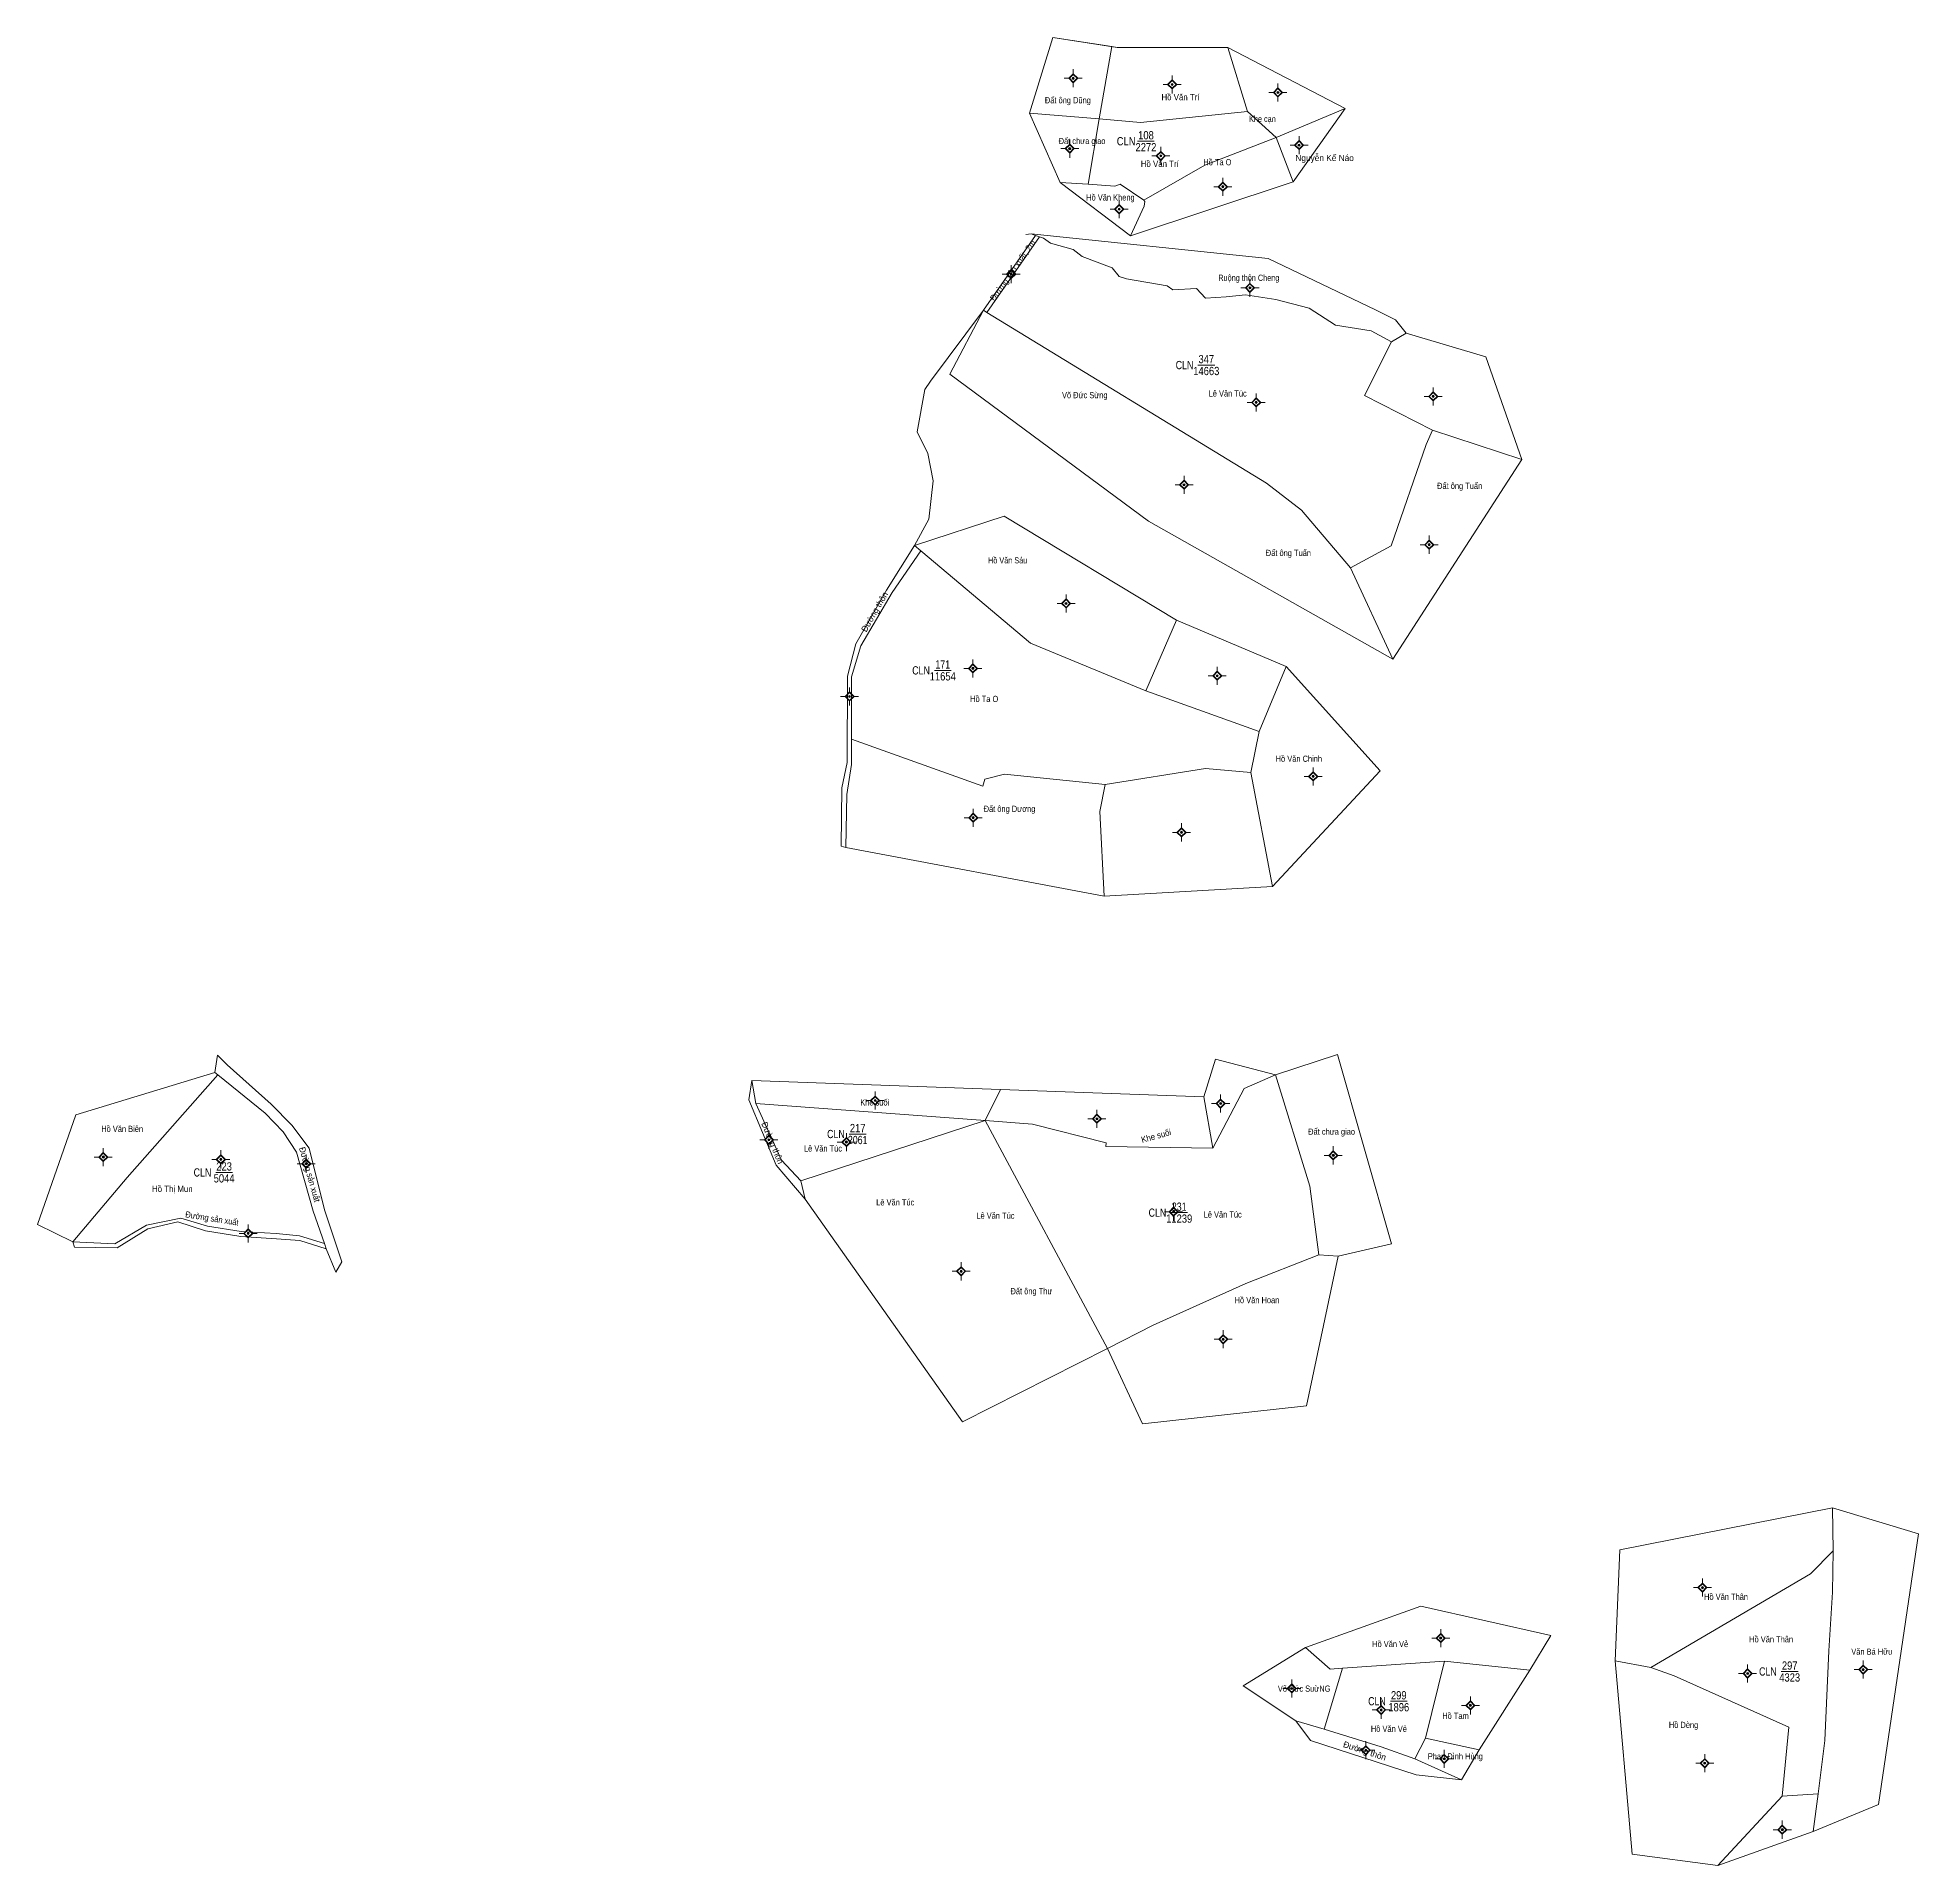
# Model space of a CAD drawing. Header units: metres. Extents: x 532111 to 533023, y 1849051 to 1849937.
import ezdxf
from ezdxf.enums import TextEntityAlignment as Align

# ---------------------------------------------------------------- set-up
doc = ezdxf.new("R2010")
doc.units = ezdxf.units.M
doc.header["$LTSCALE"] = 1.2
for name, color, linetype, lineweight in [('11', 7, 'Continuous', 13), ('6', 7, 'Continuous', 13), ('7', 7, 'Continuous', 13)]:
    doc.layers.add(name, color=color, linetype=linetype, lineweight=lineweight)
for name, color, linetype in [('2', 7, 'Continuous'), ('3', 7, 'Continuous'), ('42', 7, 'Continuous'), ('5', 7, 'Continuous')]:
    doc.layers.add(name, color=color, linetype=linetype)

msp = doc.modelspace()

# ---------------------------------------------------------------- texts
at = {"layer": '2'}
for s, width, p in [('Đất ông Dũng', 0.9, (532610.34, 1849905.4)), ('Hồ Văn Trí', 0.95, (532664.92, 1849906.89)), ('Khe cạn', 0.85, (532704.63, 1849896.37)), ('Đất chưa giao', 0.9, (532617.23, 1849885.64)), ('Hồ Văn Trí', 0.95, (532654.9, 1849874.56)), ('Hồ Ta O', 0.9, (532682.815, 1849875.36)), ('Hồ Văn Kheng', 0.9, (532630.96, 1849858.28)), ('Ruộng thôn Cheng', 0.85, (532698.045, 1849819.34)), ('Võ Đức Sừng', 0.9, (532618.55, 1849762.48)), ('Lê Văn Túc', 0.9, (532687.8, 1849763.28)), ('Đất ông Tuấn', 0.9, (532800.215, 1849718.5)), ('Hồ Văn Sáu', 0.85, (532581.165, 1849682.42)), ('Đất ông Tuấn', 0.9, (532717.225, 1849686)), ('Hồ Ta O', 0.9, (532569.805, 1849615.24)), ('Hồ Văn Chinh', 0.9, (532722.3, 1849586.25)), ('Đất ông Dương', 0.9, (532582.065, 1849561.97)), ('Khe suối', 0.9, (532516.75, 1849419.68)), ('Hồ Văn Biên', 0.9, (532152.03, 1849406.87)), ('Lê Văn Túc', 0.9, (532491.68, 1849397.37)), ('Đất chưa giao', 0.9, (532738.15, 1849405.52)), ('Hồ Thị Mun', 0.95, (532176.355, 1849377.78)), ('Lê Văn Túc', 0.9, (532526.7, 1849371.25)), ('Lê Văn Túc', 0.9, (532575.23, 1849364.79)), ('Lê Văn Túc', 0.9, (532685.39, 1849365.36)), ('Đất ông Thư', 0.9, (532592.695, 1849328.21)), ('Hồ Văn Hoan', 0.9, (532701.995, 1849323.88)), ('Hồ Văn Thân', 0.9, (532929.31, 1849180.1)), ('Hồ Văn Vẻ', 0.9, (532766.54, 1849157.2)), ('Hồ Văn Thân', 0.9, (532951.17, 1849159.49)), ('Văn Bá Hữu', 0.9, (532999.96, 1849153.48)), ('Võ Đức SuừNG', 0.9, (532724.855, 1849135.57)), ('Hồ Văn Vẻ', 0.9, (532765.92, 1849116.1)), ('Hồ Tam', 0.9, (532798.215, 1849122.37)), ('Hồ Dèng', 0.9, (532908.73, 1849117.99)), ('Phan Đình Hùng', 0.9, (532798.14, 1849102.78))]:
    msp.add_text(s, height=3, dxfattribs=dict(at, width=width)).set_placement(p, align=Align.CENTER)
for s, rotation, width, p in [('Đường sản xuất, 2m', 54.782, 0.95, (532584.873, 1849823.59)), ('Khe suối', 15.258, 0.95, (532653.52, 1849403.505)), ('Đường sản xuất', 285.964, 0.95, (532241.492, 1849385.843)), ('Đường sản xuất', 351.015, 0.9, (532195.351, 1849363.486))]:
    msp.add_text(s, height=3, rotation=rotation, dxfattribs=dict(at, width=width)).set_placement(p, align=Align.CENTER)
for rotation, p in [(60.13, (532517.987, 1849658.223)), (292.612, (532465.843, 1849400.992)), (341.966, (532753.751, 1849105.495))]:
    msp.add_text('Đường thôn', height=3, rotation=rotation, dxfattribs=at).set_placement(p, align=Align.CENTER)
at = {"layer": '3'}
for s, width, p in [('CLN', 0.85, (532643.14, 1849885.03)), ('CLN ', 0.8, (532672.36, 1849776.55)), ('CLN ', 0.8, (532544.67, 1849628.57)), ('CLN ', 0.8, (532503.42, 1849403.86)), ('CLN ', 0.8, (532196.42, 1849385.26)), ('CLN ', 0.8, (532659.22, 1849365.76)), ('CLN ', 0.8, (532955.08, 1849143.37)), ('CLN ', 0.8, (532765.62, 1849128.96))]:
    msp.add_text(s, height=4, dxfattribs=dict(at, width=width)).set_placement(p, align=Align.RIGHT)
for s, width, p in [('108', 0.85, (532648.195, 1849887.92)), ('347', 0.85, (532677.43, 1849779.44)), ('171', 0.8, (532549.72, 1849631.46)), ('217', 0.85, (532508.5, 1849406.75)), ('223', 0.85, (532201.435, 1849388.15)), ('231', 0.8, (532664.3, 1849368.65)), ('297', 0.85, (532960.17, 1849146.26)), ('299', 0.85, (532770.705, 1849131.85))]:
    msp.add_text(s, height=4, dxfattribs=dict(at, width=width)).set_placement(p, align=Align.CENTER)
at = {"layer": '42'}
msp.add_text('Nguyễn Kế Náo', height=3, dxfattribs=at).set_placement((532734.78, 1849877.42), align=Align.CENTER)
at = {"layer": '5'}
for s, width, p in [('2272', 0.85, (532648.195, 1849882.14)), ('14663', 0.85, (532677.44, 1849773.66)), ('11654', 0.85, (532549.72, 1849625.68)), ('2061', 0.8, (532508.49, 1849400.97)), ('5044', 0.85, (532201.435, 1849382.37)), ('11239', 0.85, (532664.3, 1849362.87)), ('4323', 0.85, (532960.165, 1849140.48)), ('1896', 0.85, (532770.71, 1849126.07))]:
    msp.add_text(s, height=4, dxfattribs=dict(at, width=width)).set_placement(p, align=Align.CENTER)

# ---------------------------------------------------------------- hatches: boundary and pattern name
at = {"layer": '11'}
for points in [[(532613.464, 1849917.54, 1), (532612.414, 1849917.54, 1)], [(532613.389, 1849917.54, 1), (532612.489, 1849917.54, 1)], [(532661.414, 1849914.53, 1), (532660.364, 1849914.53, 1)], [(532661.339, 1849914.53, 1), (532660.439, 1849914.53, 1)], [(532712.684, 1849910.65, 1), (532711.634, 1849910.65, 1)], [(532712.609, 1849910.65, 1), (532711.709, 1849910.65, 1)], [(532611.754, 1849883.42, 1), (532610.704, 1849883.42, 1)], [(532611.679, 1849883.42, 1), (532610.779, 1849883.42, 1)], [(532722.914, 1849885.13, 1), (532721.864, 1849885.13, 1)], [(532722.839, 1849885.13, 1), (532721.939, 1849885.13, 1)], [(532655.904, 1849879.92, 1), (532654.854, 1849879.92, 1)], [(532655.829, 1849879.92, 1), (532654.929, 1849879.92, 1)], [(532685.964, 1849864.99, 1), (532684.914, 1849864.99, 1)], [(532685.889, 1849864.99, 1), (532684.989, 1849864.99, 1)], [(532635.724, 1849854.1, 1), (532634.674, 1849854.1, 1)], [(532635.649, 1849854.1, 1), (532634.749, 1849854.1, 1)], [(532583.384, 1849822.64, 1), (532582.334, 1849822.64, 1)], [(532583.309, 1849822.64, 1), (532582.409, 1849822.64, 1)], [(532699.134, 1849815.96, 1), (532698.084, 1849815.96, 1)], [(532699.059, 1849815.96, 1), (532698.159, 1849815.96, 1)], [(532702.144, 1849760.44, 1), (532701.094, 1849760.44, 1)], [(532702.069, 1849760.44, 1), (532701.169, 1849760.44, 1)], [(532787.914, 1849763.36, 1), (532786.864, 1849763.36, 1)], [(532787.839, 1849763.36, 1), (532786.939, 1849763.36, 1)], [(532667.184, 1849720.52, 1), (532666.134, 1849720.52, 1)], [(532667.109, 1849720.52, 1), (532666.209, 1849720.52, 1)], [(532785.984, 1849691.48, 1), (532784.934, 1849691.48, 1)], [(532785.909, 1849691.48, 1), (532785.009, 1849691.48, 1)], [(532610.004, 1849663, 1), (532608.954, 1849663, 1)], [(532609.929, 1849663, 1), (532609.029, 1849663, 1)], [(532564.854, 1849631.54, 1), (532563.804, 1849631.54, 1)], [(532564.779, 1849631.54, 1), (532563.879, 1849631.54, 1)], [(532683.254, 1849627.95, 1), (532682.204, 1849627.95, 1)], [(532683.179, 1849627.95, 1), (532682.279, 1849627.95, 1)], [(532505.074, 1849617.92, 1), (532504.024, 1849617.92, 1)], [(532504.999, 1849617.92, 1), (532504.099, 1849617.92, 1)], [(532729.754, 1849579.18, 1), (532728.704, 1849579.18, 1)], [(532729.679, 1849579.18, 1), (532728.779, 1849579.18, 1)], [(532564.994, 1849559.15, 1), (532563.944, 1849559.15, 1)], [(532564.919, 1849559.15, 1), (532564.019, 1849559.15, 1)], [(532665.944, 1849552.06, 1), (532664.894, 1849552.06, 1)], [(532665.869, 1849552.06, 1), (532664.969, 1849552.06, 1)], [(532517.474, 1849422.08, 1), (532516.424, 1849422.08, 1)], [(532517.399, 1849422.08, 1), (532516.499, 1849422.08, 1)], [(532684.904, 1849420.62, 1), (532683.854, 1849420.62, 1)], [(532684.829, 1849420.62, 1), (532683.929, 1849420.62, 1)], [(532624.944, 1849413.25, 1), (532623.894, 1849413.25, 1)], [(532624.869, 1849413.25, 1), (532623.969, 1849413.25, 1)], [(532465.974, 1849403.04, 1), (532464.924, 1849403.04, 1)], [(532465.899, 1849403.04, 1), (532464.999, 1849403.04, 1)], [(532503.514, 1849401.96, 1), (532502.464, 1849401.96, 1)], [(532503.439, 1849401.96, 1), (532502.539, 1849401.96, 1)], [(532143.394, 1849394.71, 1), (532142.344, 1849394.71, 1)], [(532143.319, 1849394.71, 1), (532142.419, 1849394.71, 1)], [(532200.374, 1849393.58, 1), (532199.324, 1849393.58, 1)], [(532200.299, 1849393.58, 1), (532199.399, 1849393.58, 1)], [(532241.794, 1849391.48, 1), (532240.744, 1849391.48, 1)], [(532241.719, 1849391.48, 1), (532240.819, 1849391.48, 1)], [(532739.494, 1849395.53, 1), (532738.444, 1849395.53, 1)], [(532739.419, 1849395.53, 1), (532738.519, 1849395.53, 1)], [(532662.124, 1849368.18, 1), (532661.074, 1849368.18, 1)], [(532662.049, 1849368.18, 1), (532661.149, 1849368.18, 1)], [(532213.644, 1849357.67, 1), (532212.594, 1849357.67, 1)], [(532213.569, 1849357.67, 1), (532212.669, 1849357.67, 1)], [(532559.144, 1849339.32, 1), (532558.094, 1849339.32, 1)], [(532559.069, 1849339.32, 1), (532558.169, 1849339.32, 1)], [(532686.154, 1849306.4, 1), (532685.104, 1849306.4, 1)], [(532686.079, 1849306.4, 1), (532685.179, 1849306.4, 1)], [(532918.414, 1849186.03, 1), (532917.364, 1849186.03, 1)], [(532918.339, 1849186.03, 1), (532917.439, 1849186.03, 1)], [(532791.564, 1849161.56, 1), (532790.514, 1849161.56, 1)], [(532791.489, 1849161.56, 1), (532790.589, 1849161.56, 1)], [(532940.284, 1849144.39, 1), (532939.234, 1849144.39, 1)], [(532940.209, 1849144.39, 1), (532939.309, 1849144.39, 1)], [(532996.324, 1849146.28, 1), (532995.274, 1849146.28, 1)], [(532996.249, 1849146.28, 1), (532995.349, 1849146.28, 1)], [(532719.384, 1849137.14, 1), (532718.334, 1849137.14, 1)], [(532719.309, 1849137.14, 1), (532718.409, 1849137.14, 1)], [(532762.694, 1849126.74, 1), (532761.644, 1849126.74, 1)], [(532762.619, 1849126.74, 1), (532761.719, 1849126.74, 1)], [(532805.964, 1849128.95, 1), (532804.914, 1849128.95, 1)], [(532805.889, 1849128.95, 1), (532804.989, 1849128.95, 1)], [(532755.264, 1849107.19, 1), (532754.214, 1849107.19, 1)], [(532755.189, 1849107.19, 1), (532754.289, 1849107.19, 1)], [(532793.284, 1849103.03, 1), (532792.234, 1849103.03, 1)], [(532793.209, 1849103.03, 1), (532792.309, 1849103.03, 1)], [(532919.524, 1849100.93, 1), (532918.474, 1849100.93, 1)], [(532919.449, 1849100.93, 1), (532918.549, 1849100.93, 1)], [(532957.114, 1849068.7, 1), (532956.064, 1849068.7, 1)], [(532957.039, 1849068.7, 1), (532956.139, 1849068.7, 1)]]:
    msp.add_hatch(color=256, dxfattribs=at).paths.add_polyline_path(points)

# ---------------------------------------------------------------- linework, layer by layer
for p, q in [((532612.94, 1849921.92), (532612.94, 1849919.73)), ((532612.94, 1849921.29), (532612.94, 1849919.42)), ((532610.75, 1849917.54), (532608.56, 1849917.54)), ((532611.06, 1849917.54), (532609.19, 1849917.54)), ((532612.94, 1849915.66), (532612.94, 1849913.79)), ((532612.94, 1849915.35), (532612.94, 1849913.16)), ((532616.69, 1849917.54), (532614.81, 1849917.54)), ((532617.31, 1849917.54), (532615.13, 1849917.54)), ((532658.7, 1849914.53), (532656.52, 1849914.53)), ((532659.02, 1849914.53), (532657.14, 1849914.53)), ((532660.89, 1849918.9), (532660.89, 1849916.72)), ((532660.89, 1849918.28), (532660.89, 1849916.4)), ((532660.89, 1849912.66), (532660.89, 1849910.78)), ((532660.89, 1849912.34), (532660.89, 1849910.16)), ((532664.64, 1849914.53), (532662.76, 1849914.53)), ((532665.26, 1849914.53), (532663.08, 1849914.53)), ((532709.97, 1849910.65), (532707.78, 1849910.65)), ((532710.28, 1849910.65), (532708.41, 1849910.65)), ((532712.16, 1849915.02), (532712.16, 1849912.84)), ((532712.16, 1849914.4), (532712.16, 1849912.52)), ((532715.91, 1849910.65), (532714.04, 1849910.65)), ((532716.54, 1849910.65), (532714.35, 1849910.65)), ((532712.16, 1849908.78), (532712.16, 1849906.9)), ((532712.16, 1849908.46), (532712.16, 1849906.28)), ((532609.04, 1849883.42), (532606.86, 1849883.42)), ((532609.36, 1849883.42), (532607.48, 1849883.42)), ((532611.23, 1849887.8), (532611.23, 1849885.61)), ((532611.23, 1849887.17), (532611.23, 1849885.3)), ((532614.98, 1849883.42), (532613.1, 1849883.42)), ((532615.6, 1849883.42), (532613.42, 1849883.42)), ((532655.38, 1849884.3), (532655.38, 1849882.11)), ((532655.38, 1849883.67), (532655.38, 1849881.8)), ((532720.2, 1849885.13), (532718.02, 1849885.13)), ((532720.52, 1849885.13), (532718.64, 1849885.13)), ((532722.39, 1849889.5), (532722.39, 1849887.32)), ((532722.39, 1849888.88), (532722.39, 1849887)), ((532722.39, 1849883.26), (532722.39, 1849881.38)), ((532726.14, 1849885.13), (532724.26, 1849885.13)), ((532726.76, 1849885.13), (532724.58, 1849885.13)), ((532611.23, 1849881.54), (532611.23, 1849879.67)), ((532611.23, 1849881.23), (532611.23, 1849879.04)), ((532653.19, 1849879.92), (532651, 1849879.92)), ((532653.5, 1849879.92), (532651.63, 1849879.92)), ((532655.38, 1849878.04), (532655.38, 1849876.17)), ((532655.38, 1849877.73), (532655.38, 1849875.54)), ((532659.13, 1849879.92), (532657.26, 1849879.92)), ((532659.76, 1849879.92), (532657.57, 1849879.92)), ((532722.39, 1849882.94), (532722.39, 1849880.76)), ((532683.25, 1849864.99), (532681.06, 1849864.99)), ((532683.56, 1849864.99), (532681.69, 1849864.99)), ((532685.44, 1849869.36), (532685.44, 1849867.18)), ((532685.44, 1849868.74), (532685.44, 1849866.86)), ((532689.19, 1849864.99), (532687.31, 1849864.99)), ((532689.81, 1849864.99), (532687.63, 1849864.99)), ((532635.2, 1849858.48), (532635.2, 1849856.29)), ((532635.2, 1849857.85), (532635.2, 1849855.98)), ((532685.44, 1849863.12), (532685.44, 1849861.24)), ((532685.44, 1849862.8), (532685.44, 1849860.62)), ((532633.01, 1849854.1), (532630.82, 1849854.1)), ((532633.32, 1849854.1), (532631.45, 1849854.1)), ((532635.2, 1849852.22), (532635.2, 1849850.35)), ((532635.2, 1849851.91), (532635.2, 1849849.72)), ((532638.95, 1849854.1), (532637.07, 1849854.1)), ((532639.57, 1849854.1), (532637.39, 1849854.1)), ((532580.67, 1849822.64), (532578.48, 1849822.64)), ((532580.98, 1849822.64), (532579.11, 1849822.64)), ((532582.86, 1849827.02), (532582.86, 1849824.83)), ((532582.86, 1849826.39), (532582.86, 1849824.52)), ((532582.86, 1849820.76), (532582.86, 1849818.89)), ((532582.86, 1849820.45), (532582.86, 1849818.26)), ((532586.61, 1849822.64), (532584.74, 1849822.64)), ((532587.24, 1849822.64), (532585.05, 1849822.64)), ((532698.61, 1849820.34), (532698.61, 1849818.15)), ((532698.61, 1849819.71), (532698.61, 1849817.84)), ((532696.42, 1849815.96), (532694.24, 1849815.96)), ((532696.74, 1849815.96), (532694.86, 1849815.96)), ((532698.61, 1849814.08), (532698.61, 1849812.21)), ((532698.61, 1849813.77), (532698.61, 1849811.58)), ((532702.36, 1849815.96), (532700.48, 1849815.96)), ((532702.98, 1849815.96), (532700.8, 1849815.96)), ((532701.62, 1849764.82), (532701.62, 1849762.63)), ((532787.39, 1849767.74), (532787.39, 1849765.55)), ((532787.39, 1849767.11), (532787.39, 1849765.24)), ((532699.43, 1849760.44), (532697.24, 1849760.44)), ((532699.74, 1849760.44), (532697.87, 1849760.44)), ((532701.62, 1849764.19), (532701.62, 1849762.32)), ((532701.62, 1849758.56), (532701.62, 1849756.69)), ((532701.62, 1849758.25), (532701.62, 1849756.06)), ((532705.37, 1849760.44), (532703.5, 1849760.44)), ((532706, 1849760.44), (532703.81, 1849760.44)), ((532785.2, 1849763.36), (532783.02, 1849763.36)), ((532785.52, 1849763.36), (532783.64, 1849763.36)), ((532787.39, 1849761.48), (532787.39, 1849759.61)), ((532787.39, 1849761.17), (532787.39, 1849758.98)), ((532791.14, 1849763.36), (532789.26, 1849763.36)), ((532791.76, 1849763.36), (532789.58, 1849763.36)), ((532664.47, 1849720.52), (532662.28, 1849720.52)), ((532664.78, 1849720.52), (532662.91, 1849720.52)), ((532666.66, 1849724.9), (532666.66, 1849722.71)), ((532666.66, 1849724.27), (532666.66, 1849722.4)), ((532670.41, 1849720.52), (532668.54, 1849720.52)), ((532671.04, 1849720.52), (532668.85, 1849720.52)), ((532666.66, 1849718.64), (532666.66, 1849716.77)), ((532666.66, 1849718.33), (532666.66, 1849716.14)), ((532785.46, 1849695.86), (532785.46, 1849693.67)), ((532785.46, 1849695.23), (532785.46, 1849693.36)), ((532783.27, 1849691.48), (532781.08, 1849691.48)), ((532783.58, 1849691.48), (532781.71, 1849691.48)), ((532785.46, 1849689.6), (532785.46, 1849687.73)), ((532785.46, 1849689.29), (532785.46, 1849687.1)), ((532789.21, 1849691.48), (532787.34, 1849691.48)), ((532789.84, 1849691.48), (532787.65, 1849691.48)), ((532609.48, 1849667.38), (532609.48, 1849665.19)), ((532609.48, 1849666.75), (532609.48, 1849664.88)), ((532607.29, 1849663), (532605.1, 1849663)), ((532607.6, 1849663), (532605.73, 1849663)), ((532609.48, 1849661.12), (532609.48, 1849659.25)), ((532609.48, 1849660.81), (532609.48, 1849658.62)), ((532613.23, 1849663), (532611.36, 1849663)), ((532613.86, 1849663), (532611.67, 1849663)), ((532562.14, 1849631.54), (532559.95, 1849631.54)), ((532562.45, 1849631.54), (532560.58, 1849631.54)), ((532564.33, 1849635.92), (532564.33, 1849633.73)), ((532564.33, 1849635.29), (532564.33, 1849633.42)), ((532564.33, 1849629.66), (532564.33, 1849627.79)), ((532564.33, 1849629.35), (532564.33, 1849627.16)), ((532568.08, 1849631.54), (532566.2, 1849631.54)), ((532568.7, 1849631.54), (532566.52, 1849631.54)), ((532680.54, 1849627.95), (532678.36, 1849627.95)), ((532680.86, 1849627.95), (532678.98, 1849627.95)), ((532682.73, 1849632.32), (532682.73, 1849630.14)), ((532682.73, 1849631.7), (532682.73, 1849629.82)), ((532686.48, 1849627.95), (532684.6, 1849627.95)), ((532687.1, 1849627.95), (532684.92, 1849627.95)), ((532504.55, 1849622.3), (532504.55, 1849620.11)), ((532504.55, 1849621.67), (532504.55, 1849619.8)), ((532682.73, 1849626.08), (532682.73, 1849624.2)), ((532682.73, 1849625.76), (532682.73, 1849623.58)), ((532502.36, 1849617.92), (532500.18, 1849617.92)), ((532502.68, 1849617.92), (532500.8, 1849617.92)), ((532504.55, 1849616.04), (532504.55, 1849614.17)), ((532504.55, 1849615.73), (532504.55, 1849613.54)), ((532508.3, 1849617.92), (532506.43, 1849617.92)), ((532508.93, 1849617.92), (532506.74, 1849617.92)), ((532729.23, 1849583.56), (532729.23, 1849581.37)), ((532729.23, 1849582.93), (532729.23, 1849581.06)), ((532727.04, 1849579.18), (532724.86, 1849579.18)), ((532727.36, 1849579.18), (532725.48, 1849579.18)), ((532729.23, 1849577.3), (532729.23, 1849575.43)), ((532729.23, 1849576.99), (532729.23, 1849574.8)), ((532732.98, 1849579.18), (532731.1, 1849579.18)), ((532733.6, 1849579.18), (532731.42, 1849579.18)), ((532562.28, 1849559.15), (532560.1, 1849559.15)), ((532562.6, 1849559.15), (532560.72, 1849559.15)), ((532564.47, 1849563.52), (532564.47, 1849561.34)), ((532564.47, 1849562.9), (532564.47, 1849561.02)), ((532564.47, 1849557.28), (532564.47, 1849555.4)), ((532564.47, 1849556.96), (532564.47, 1849554.78)), ((532568.22, 1849559.15), (532566.34, 1849559.15)), ((532568.84, 1849559.15), (532566.66, 1849559.15)), ((532665.42, 1849556.44), (532665.42, 1849554.25)), ((532665.42, 1849555.81), (532665.42, 1849553.94)), ((532663.23, 1849552.06), (532661.05, 1849552.06)), ((532663.55, 1849552.06), (532661.67, 1849552.06)), ((532665.42, 1849550.18), (532665.42, 1849548.31)), ((532665.42, 1849549.87), (532665.42, 1849547.68)), ((532669.17, 1849552.06), (532667.3, 1849552.06)), ((532669.8, 1849552.06), (532667.61, 1849552.06)), ((532514.76, 1849422.08), (532512.57, 1849422.08)), ((532515.07, 1849422.08), (532513.2, 1849422.08)), ((532516.95, 1849426.46), (532516.95, 1849424.27)), ((532516.95, 1849425.83), (532516.95, 1849423.96)), ((532516.95, 1849420.2), (532516.95, 1849418.33)), ((532516.95, 1849419.89), (532516.95, 1849417.7)), ((532520.7, 1849422.08), (532518.82, 1849422.08)), ((532521.32, 1849422.08), (532519.14, 1849422.08)), ((532682.19, 1849420.62), (532680, 1849420.62)), ((532682.5, 1849420.62), (532680.63, 1849420.62)), ((532684.38, 1849425), (532684.38, 1849422.81)), ((532684.38, 1849424.37), (532684.38, 1849422.5)), ((532684.38, 1849418.74), (532684.38, 1849416.87)), ((532684.38, 1849418.43), (532684.38, 1849416.24)), ((532688.13, 1849420.62), (532686.26, 1849420.62)), ((532688.76, 1849420.62), (532686.57, 1849420.62)), ((532622.23, 1849413.25), (532620.05, 1849413.25)), ((532622.55, 1849413.25), (532620.67, 1849413.25)), ((532624.42, 1849417.62), (532624.42, 1849415.44)), ((532624.42, 1849417), (532624.42, 1849415.12)), ((532624.42, 1849411.38), (532624.42, 1849409.5)), ((532624.42, 1849411.06), (532624.42, 1849408.88)), ((532628.17, 1849413.25), (532626.3, 1849413.25)), ((532628.8, 1849413.25), (532626.61, 1849413.25)), ((532463.26, 1849403.04), (532461.07, 1849403.04)), ((532463.57, 1849403.04), (532461.7, 1849403.04)), ((532465.45, 1849407.42), (532465.45, 1849405.23)), ((532465.45, 1849406.79), (532465.45, 1849404.92)), ((532465.45, 1849401.16), (532465.45, 1849399.29)), ((532465.45, 1849400.85), (532465.45, 1849398.66)), ((532469.2, 1849403.04), (532467.32, 1849403.04)), ((532469.82, 1849403.04), (532467.64, 1849403.04)), ((532500.8, 1849401.96), (532498.62, 1849401.96)), ((532501.12, 1849401.96), (532499.24, 1849401.96)), ((532502.99, 1849406.34), (532502.99, 1849404.15)), ((532502.99, 1849405.71), (532502.99, 1849403.84)), ((532502.99, 1849400.08), (532502.99, 1849398.21)), ((532506.74, 1849401.96), (532504.86, 1849401.96)), ((532507.36, 1849401.96), (532505.18, 1849401.96)), ((532140.68, 1849394.71), (532138.5, 1849394.71)), ((532141, 1849394.71), (532139.12, 1849394.71)), ((532142.87, 1849399.08), (532142.87, 1849396.9)), ((532142.87, 1849398.46), (532142.87, 1849396.58)), ((532142.87, 1849392.84), (532142.87, 1849390.96)), ((532142.87, 1849392.52), (532142.87, 1849390.34)), ((532146.62, 1849394.71), (532144.74, 1849394.71)), ((532147.24, 1849394.71), (532145.06, 1849394.71)), ((532197.66, 1849393.58), (532195.48, 1849393.58)), ((532197.98, 1849393.58), (532196.1, 1849393.58)), ((532199.85, 1849397.96), (532199.85, 1849395.77)), ((532199.85, 1849397.33), (532199.85, 1849395.46)), ((532199.85, 1849391.7), (532199.85, 1849389.83)), ((532199.85, 1849391.39), (532199.85, 1849389.2)), ((532203.6, 1849393.58), (532201.72, 1849393.58)), ((532204.22, 1849393.58), (532202.04, 1849393.58)), ((532239.08, 1849391.48), (532236.9, 1849391.48)), ((532239.4, 1849391.48), (532237.52, 1849391.48)), ((532241.27, 1849395.86), (532241.27, 1849393.67)), ((532241.27, 1849395.23), (532241.27, 1849393.36)), ((532245.02, 1849391.48), (532243.14, 1849391.48)), ((532245.64, 1849391.48), (532243.46, 1849391.48)), ((532502.99, 1849399.77), (532502.99, 1849397.58)), ((532736.78, 1849395.53), (532734.6, 1849395.53)), ((532737.1, 1849395.53), (532735.22, 1849395.53)), ((532738.97, 1849399.9), (532738.97, 1849397.72)), ((532738.97, 1849399.28), (532738.97, 1849397.4)), ((532738.97, 1849393.66), (532738.97, 1849391.78)), ((532738.97, 1849393.34), (532738.97, 1849391.16)), ((532742.72, 1849395.53), (532740.84, 1849395.53)), ((532743.34, 1849395.53), (532741.16, 1849395.53)), ((532241.27, 1849389.6), (532241.27, 1849387.73)), ((532241.27, 1849389.29), (532241.27, 1849387.1)), ((532659.41, 1849368.18), (532657.22, 1849368.18)), ((532659.72, 1849368.18), (532657.85, 1849368.18)), ((532661.6, 1849372.56), (532661.6, 1849370.37)), ((532661.6, 1849371.93), (532661.6, 1849370.06)), ((532661.6, 1849366.3), (532661.6, 1849364.43)), ((532661.6, 1849365.99), (532661.6, 1849363.8)), ((532665.35, 1849368.18), (532663.48, 1849368.18)), ((532665.98, 1849368.18), (532663.79, 1849368.18)), ((532210.93, 1849357.67), (532208.74, 1849357.67)), ((532211.24, 1849357.67), (532209.37, 1849357.67)), ((532213.12, 1849362.04), (532213.12, 1849359.86)), ((532213.12, 1849361.42), (532213.12, 1849359.54)), ((532213.12, 1849355.8), (532213.12, 1849353.92)), ((532213.12, 1849355.48), (532213.12, 1849353.3)), ((532216.87, 1849357.67), (532215, 1849357.67)), ((532217.5, 1849357.67), (532215.31, 1849357.67)), ((532556.43, 1849339.32), (532554.24, 1849339.32)), ((532556.74, 1849339.32), (532554.87, 1849339.32)), ((532558.62, 1849343.7), (532558.62, 1849341.51)), ((532558.62, 1849343.07), (532558.62, 1849341.2)), ((532558.62, 1849337.44), (532558.62, 1849335.57)), ((532558.62, 1849337.13), (532558.62, 1849334.94)), ((532562.37, 1849339.32), (532560.5, 1849339.32)), ((532563, 1849339.32), (532560.81, 1849339.32)), ((532685.63, 1849310.78), (532685.63, 1849308.59)), ((532685.63, 1849310.15), (532685.63, 1849308.28)), ((532683.44, 1849306.4), (532681.26, 1849306.4)), ((532683.76, 1849306.4), (532681.88, 1849306.4)), ((532685.63, 1849304.52), (532685.63, 1849302.65)), ((532685.63, 1849304.21), (532685.63, 1849302.02)), ((532689.38, 1849306.4), (532687.5, 1849306.4)), ((532690, 1849306.4), (532687.82, 1849306.4)), ((532917.89, 1849190.4), (532917.89, 1849188.22)), ((532915.7, 1849186.03), (532913.52, 1849186.03)), ((532916.02, 1849186.03), (532914.14, 1849186.03)), ((532917.89, 1849189.78), (532917.89, 1849187.9)), ((532917.89, 1849184.16), (532917.89, 1849182.28)), ((532917.89, 1849183.84), (532917.89, 1849181.66)), ((532921.64, 1849186.03), (532919.76, 1849186.03)), ((532922.26, 1849186.03), (532920.08, 1849186.03)), ((532791.04, 1849165.94), (532791.04, 1849163.75)), ((532791.04, 1849165.31), (532791.04, 1849163.44)), ((532788.85, 1849161.56), (532786.66, 1849161.56)), ((532789.16, 1849161.56), (532787.29, 1849161.56)), ((532791.04, 1849159.68), (532791.04, 1849157.81)), ((532791.04, 1849159.37), (532791.04, 1849157.18)), ((532794.79, 1849161.56), (532792.92, 1849161.56)), ((532795.42, 1849161.56), (532793.23, 1849161.56)), ((532939.76, 1849148.76), (532939.76, 1849146.58)), ((532939.76, 1849148.14), (532939.76, 1849146.26)), ((532993.61, 1849146.28), (532991.43, 1849146.28)), ((532993.93, 1849146.28), (532992.05, 1849146.28)), ((532995.8, 1849150.66), (532995.8, 1849148.47)), ((532995.8, 1849150.03), (532995.8, 1849148.16)), ((532999.55, 1849146.28), (532997.68, 1849146.28)), ((533000.18, 1849146.28), (532997.99, 1849146.28)), ((532716.67, 1849137.14), (532714.48, 1849137.14)), ((532716.98, 1849137.14), (532715.11, 1849137.14)), ((532718.86, 1849141.52), (532718.86, 1849139.33)), ((532718.86, 1849140.89), (532718.86, 1849139.02)), ((532722.61, 1849137.14), (532720.74, 1849137.14)), ((532723.24, 1849137.14), (532721.05, 1849137.14)), ((532937.57, 1849144.39), (532935.38, 1849144.39)), ((532937.88, 1849144.39), (532936.01, 1849144.39)), ((532939.76, 1849142.52), (532939.76, 1849140.64)), ((532939.76, 1849142.2), (532939.76, 1849140.02)), ((532943.51, 1849144.39), (532941.64, 1849144.39)), ((532944.14, 1849144.39), (532941.95, 1849144.39)), ((532995.8, 1849144.4), (532995.8, 1849142.53)), ((532995.8, 1849144.09), (532995.8, 1849141.9)), ((532718.86, 1849135.26), (532718.86, 1849133.39)), ((532718.86, 1849134.95), (532718.86, 1849132.76)), ((532759.98, 1849126.74), (532757.8, 1849126.74)), ((532760.3, 1849126.74), (532758.42, 1849126.74)), ((532762.17, 1849131.12), (532762.17, 1849128.93)), ((532762.17, 1849130.49), (532762.17, 1849128.62)), ((532765.92, 1849126.74), (532764.05, 1849126.74)), ((532766.55, 1849126.74), (532764.36, 1849126.74)), ((532803.25, 1849128.95), (532801.06, 1849128.95)), ((532803.56, 1849128.95), (532801.69, 1849128.95)), ((532805.44, 1849133.32), (532805.44, 1849131.14)), ((532805.44, 1849132.7), (532805.44, 1849130.82)), ((532805.44, 1849127.08), (532805.44, 1849125.2)), ((532805.44, 1849126.76), (532805.44, 1849124.58)), ((532809.19, 1849128.95), (532807.31, 1849128.95)), ((532809.81, 1849128.95), (532807.63, 1849128.95)), ((532762.17, 1849124.86), (532762.17, 1849122.99)), ((532762.17, 1849124.55), (532762.17, 1849122.36)), ((532754.74, 1849111.56), (532754.74, 1849109.38)), ((532754.74, 1849110.94), (532754.74, 1849109.06)), ((532752.55, 1849107.19), (532750.36, 1849107.19)), ((532752.86, 1849107.19), (532750.99, 1849107.19)), ((532754.74, 1849105.32), (532754.74, 1849103.44)), ((532754.74, 1849105), (532754.74, 1849102.82)), ((532758.49, 1849107.19), (532756.62, 1849107.19)), ((532759.12, 1849107.19), (532756.93, 1849107.19)), ((532790.57, 1849103.03), (532788.38, 1849103.03)), ((532790.88, 1849103.03), (532789.01, 1849103.03)), ((532792.76, 1849107.4), (532792.76, 1849105.22)), ((532792.76, 1849106.78), (532792.76, 1849104.9)), ((532792.76, 1849101.16), (532792.76, 1849099.28)), ((532792.76, 1849100.84), (532792.76, 1849098.66)), ((532796.51, 1849103.03), (532794.64, 1849103.03)), ((532797.14, 1849103.03), (532794.95, 1849103.03)), ((532916.81, 1849100.93), (532914.62, 1849100.93)), ((532917.12, 1849100.93), (532915.25, 1849100.93)), ((532919, 1849105.3), (532919, 1849103.12)), ((532919, 1849104.68), (532919, 1849102.8)), ((532922.75, 1849100.93), (532920.88, 1849100.93)), ((532923.38, 1849100.93), (532921.19, 1849100.93)), ((532919, 1849099.06), (532919, 1849097.18)), ((532919, 1849098.74), (532919, 1849096.56)), ((532956.59, 1849073.08), (532956.59, 1849070.89)), ((532956.59, 1849072.45), (532956.59, 1849070.58)), ((532954.4, 1849068.7), (532952.22, 1849068.7)), ((532954.72, 1849068.7), (532952.84, 1849068.7)), ((532956.59, 1849066.82), (532956.59, 1849064.95)), ((532956.59, 1849066.51), (532956.59, 1849064.32)), ((532960.34, 1849068.7), (532958.46, 1849068.7)), ((532960.96, 1849068.7), (532958.78, 1849068.7))]:
    msp.add_line(p, q, dxfattribs=at)
for points in [[(532612.94, 1849919.73), (532610.75, 1849917.54), (532612.94, 1849915.35), (532615.13, 1849917.54)], [(532612.94, 1849919.42), (532611.06, 1849917.54), (532612.94, 1849915.66), (532614.81, 1849917.54)], [(532660.89, 1849916.72), (532658.7, 1849914.53), (532660.89, 1849912.34), (532663.08, 1849914.53)], [(532660.89, 1849916.4), (532659.02, 1849914.53), (532660.89, 1849912.66), (532662.76, 1849914.53)], [(532712.16, 1849912.84), (532709.97, 1849910.65), (532712.16, 1849908.46), (532714.35, 1849910.65)], [(532712.16, 1849912.52), (532710.28, 1849910.65), (532712.16, 1849908.78), (532714.04, 1849910.65)], [(532611.23, 1849885.61), (532609.04, 1849883.42), (532611.23, 1849881.23), (532613.42, 1849883.42)], [(532611.23, 1849885.3), (532609.36, 1849883.42), (532611.23, 1849881.54), (532613.1, 1849883.42)], [(532722.39, 1849887.32), (532720.2, 1849885.13), (532722.39, 1849882.94), (532724.58, 1849885.13)], [(532722.39, 1849887), (532720.52, 1849885.13), (532722.39, 1849883.26), (532724.26, 1849885.13)], [(532655.38, 1849882.11), (532653.19, 1849879.92), (532655.38, 1849877.73), (532657.57, 1849879.92)], [(532655.38, 1849881.8), (532653.5, 1849879.92), (532655.38, 1849878.04), (532657.26, 1849879.92)], [(532685.44, 1849867.18), (532683.25, 1849864.99), (532685.44, 1849862.8), (532687.63, 1849864.99)], [(532685.44, 1849866.86), (532683.56, 1849864.99), (532685.44, 1849863.12), (532687.31, 1849864.99)], [(532635.2, 1849856.29), (532633.01, 1849854.1), (532635.2, 1849851.91), (532637.39, 1849854.1)], [(532635.2, 1849855.98), (532633.32, 1849854.1), (532635.2, 1849852.22), (532637.07, 1849854.1)], [(532582.86, 1849824.83), (532580.67, 1849822.64), (532582.86, 1849820.45), (532585.05, 1849822.64)], [(532582.86, 1849824.52), (532580.98, 1849822.64), (532582.86, 1849820.76), (532584.74, 1849822.64)], [(532698.61, 1849818.15), (532696.42, 1849815.96), (532698.61, 1849813.77), (532700.8, 1849815.96)], [(532698.61, 1849817.84), (532696.74, 1849815.96), (532698.61, 1849814.08), (532700.48, 1849815.96)], [(532787.39, 1849765.55), (532785.2, 1849763.36), (532787.39, 1849761.17), (532789.58, 1849763.36)], [(532787.39, 1849765.24), (532785.52, 1849763.36), (532787.39, 1849761.48), (532789.26, 1849763.36)], [(532701.62, 1849762.63), (532699.43, 1849760.44), (532701.62, 1849758.25), (532703.81, 1849760.44)], [(532701.62, 1849762.32), (532699.74, 1849760.44), (532701.62, 1849758.56), (532703.5, 1849760.44)], [(532666.66, 1849722.71), (532664.47, 1849720.52), (532666.66, 1849718.33), (532668.85, 1849720.52)], [(532666.66, 1849722.4), (532664.78, 1849720.52), (532666.66, 1849718.64), (532668.54, 1849720.52)], [(532785.46, 1849693.67), (532783.27, 1849691.48), (532785.46, 1849689.29), (532787.65, 1849691.48)], [(532785.46, 1849693.36), (532783.58, 1849691.48), (532785.46, 1849689.6), (532787.34, 1849691.48)], [(532609.48, 1849665.19), (532607.29, 1849663), (532609.48, 1849660.81), (532611.67, 1849663)], [(532609.48, 1849664.88), (532607.6, 1849663), (532609.48, 1849661.12), (532611.36, 1849663)], [(532564.33, 1849633.73), (532562.14, 1849631.54), (532564.33, 1849629.35), (532566.52, 1849631.54)], [(532564.33, 1849633.42), (532562.45, 1849631.54), (532564.33, 1849629.66), (532566.2, 1849631.54)], [(532682.73, 1849630.14), (532680.54, 1849627.95), (532682.73, 1849625.76), (532684.92, 1849627.95)], [(532682.73, 1849629.82), (532680.86, 1849627.95), (532682.73, 1849626.08), (532684.6, 1849627.95)], [(532504.55, 1849620.11), (532502.36, 1849617.92), (532504.55, 1849615.73), (532506.74, 1849617.92)], [(532504.55, 1849619.8), (532502.68, 1849617.92), (532504.55, 1849616.04), (532506.43, 1849617.92)], [(532729.23, 1849581.37), (532727.04, 1849579.18), (532729.23, 1849576.99), (532731.42, 1849579.18)], [(532729.23, 1849581.06), (532727.36, 1849579.18), (532729.23, 1849577.3), (532731.1, 1849579.18)], [(532564.47, 1849561.34), (532562.28, 1849559.15), (532564.47, 1849556.96), (532566.66, 1849559.15)], [(532564.47, 1849561.02), (532562.6, 1849559.15), (532564.47, 1849557.28), (532566.34, 1849559.15)], [(532665.42, 1849554.25), (532663.23, 1849552.06), (532665.42, 1849549.87), (532667.61, 1849552.06)], [(532665.42, 1849553.94), (532663.55, 1849552.06), (532665.42, 1849550.18), (532667.3, 1849552.06)], [(532516.95, 1849424.27), (532514.76, 1849422.08), (532516.95, 1849419.89), (532519.14, 1849422.08)], [(532516.95, 1849423.96), (532515.07, 1849422.08), (532516.95, 1849420.2), (532518.82, 1849422.08)], [(532684.38, 1849422.81), (532682.19, 1849420.62), (532684.38, 1849418.43), (532686.57, 1849420.62)], [(532684.38, 1849422.5), (532682.5, 1849420.62), (532684.38, 1849418.74), (532686.26, 1849420.62)], [(532624.42, 1849415.44), (532622.23, 1849413.25), (532624.42, 1849411.06), (532626.61, 1849413.25)], [(532624.42, 1849415.12), (532622.55, 1849413.25), (532624.42, 1849411.38), (532626.3, 1849413.25)], [(532465.45, 1849405.23), (532463.26, 1849403.04), (532465.45, 1849400.85), (532467.64, 1849403.04)], [(532465.45, 1849404.92), (532463.57, 1849403.04), (532465.45, 1849401.16), (532467.32, 1849403.04)], [(532502.99, 1849404.15), (532500.8, 1849401.96), (532502.99, 1849399.77), (532505.18, 1849401.96)], [(532502.99, 1849403.84), (532501.12, 1849401.96), (532502.99, 1849400.08), (532504.86, 1849401.96)], [(532142.87, 1849396.9), (532140.68, 1849394.71), (532142.87, 1849392.52), (532145.06, 1849394.71)], [(532142.87, 1849396.58), (532141, 1849394.71), (532142.87, 1849392.84), (532144.74, 1849394.71)], [(532199.85, 1849395.77), (532197.66, 1849393.58), (532199.85, 1849391.39), (532202.04, 1849393.58)], [(532199.85, 1849395.46), (532197.98, 1849393.58), (532199.85, 1849391.7), (532201.72, 1849393.58)], [(532241.27, 1849393.67), (532239.08, 1849391.48), (532241.27, 1849389.29), (532243.46, 1849391.48)], [(532241.27, 1849393.36), (532239.4, 1849391.48), (532241.27, 1849389.6), (532243.14, 1849391.48)], [(532738.97, 1849397.72), (532736.78, 1849395.53), (532738.97, 1849393.34), (532741.16, 1849395.53)], [(532738.97, 1849397.4), (532737.1, 1849395.53), (532738.97, 1849393.66), (532740.84, 1849395.53)], [(532661.6, 1849370.37), (532659.41, 1849368.18), (532661.6, 1849365.99), (532663.79, 1849368.18)], [(532661.6, 1849370.06), (532659.72, 1849368.18), (532661.6, 1849366.3), (532663.48, 1849368.18)], [(532213.12, 1849359.86), (532210.93, 1849357.67), (532213.12, 1849355.48), (532215.31, 1849357.67)], [(532213.12, 1849359.54), (532211.24, 1849357.67), (532213.12, 1849355.8), (532215, 1849357.67)], [(532558.62, 1849341.51), (532556.43, 1849339.32), (532558.62, 1849337.13), (532560.81, 1849339.32)], [(532558.62, 1849341.2), (532556.74, 1849339.32), (532558.62, 1849337.44), (532560.5, 1849339.32)], [(532685.63, 1849308.59), (532683.44, 1849306.4), (532685.63, 1849304.21), (532687.82, 1849306.4)], [(532685.63, 1849308.28), (532683.76, 1849306.4), (532685.63, 1849304.52), (532687.5, 1849306.4)], [(532917.89, 1849188.22), (532915.7, 1849186.03), (532917.89, 1849183.84), (532920.08, 1849186.03)], [(532917.89, 1849187.9), (532916.02, 1849186.03), (532917.89, 1849184.16), (532919.76, 1849186.03)], [(532791.04, 1849163.75), (532788.85, 1849161.56), (532791.04, 1849159.37), (532793.23, 1849161.56)], [(532791.04, 1849163.44), (532789.16, 1849161.56), (532791.04, 1849159.68), (532792.92, 1849161.56)], [(532939.76, 1849146.58), (532937.57, 1849144.39), (532939.76, 1849142.2), (532941.95, 1849144.39)], [(532939.76, 1849146.26), (532937.88, 1849144.39), (532939.76, 1849142.52), (532941.64, 1849144.39)], [(532995.8, 1849148.47), (532993.61, 1849146.28), (532995.8, 1849144.09), (532997.99, 1849146.28)], [(532995.8, 1849148.16), (532993.93, 1849146.28), (532995.8, 1849144.4), (532997.68, 1849146.28)], [(532718.86, 1849139.33), (532716.67, 1849137.14), (532718.86, 1849134.95), (532721.05, 1849137.14)], [(532718.86, 1849139.02), (532716.98, 1849137.14), (532718.86, 1849135.26), (532720.74, 1849137.14)], [(532762.17, 1849128.93), (532759.98, 1849126.74), (532762.17, 1849124.55), (532764.36, 1849126.74)], [(532762.17, 1849128.62), (532760.3, 1849126.74), (532762.17, 1849124.86), (532764.05, 1849126.74)], [(532805.44, 1849131.14), (532803.25, 1849128.95), (532805.44, 1849126.76), (532807.63, 1849128.95)], [(532805.44, 1849130.82), (532803.56, 1849128.95), (532805.44, 1849127.08), (532807.31, 1849128.95)], [(532754.74, 1849109.38), (532752.55, 1849107.19), (532754.74, 1849105), (532756.93, 1849107.19)], [(532754.74, 1849109.06), (532752.86, 1849107.19), (532754.74, 1849105.32), (532756.62, 1849107.19)], [(532792.76, 1849105.22), (532790.57, 1849103.03), (532792.76, 1849100.84), (532794.95, 1849103.03)], [(532792.76, 1849104.9), (532790.88, 1849103.03), (532792.76, 1849101.16), (532794.64, 1849103.03)], [(532919, 1849103.12), (532916.81, 1849100.93), (532919, 1849098.74), (532921.19, 1849100.93)], [(532919, 1849102.8), (532917.12, 1849100.93), (532919, 1849099.06), (532920.88, 1849100.93)], [(532956.59, 1849070.89), (532954.4, 1849068.7), (532956.59, 1849066.51), (532958.78, 1849068.7)], [(532956.59, 1849070.58), (532954.72, 1849068.7), (532956.59, 1849066.82), (532958.46, 1849068.7)]]:
    msp.add_lwpolyline(points, close=True, dxfattribs=at)
for centre, radius in [((532612.939, 1849917.54), 0.525), ((532612.939, 1849917.54), 0.45), ((532660.889, 1849914.53), 0.525), ((532660.889, 1849914.53), 0.45), ((532712.159, 1849910.65), 0.525), ((532712.159, 1849910.65), 0.45), ((532611.229, 1849883.42), 0.525), ((532611.229, 1849883.42), 0.45), ((532722.389, 1849885.13), 0.525), ((532722.389, 1849885.13), 0.45), ((532655.379, 1849879.92), 0.525), ((532655.379, 1849879.92), 0.45), ((532685.439, 1849864.99), 0.525), ((532685.439, 1849864.99), 0.45), ((532635.199, 1849854.1), 0.525), ((532635.199, 1849854.1), 0.45), ((532582.859, 1849822.64), 0.525), ((532582.859, 1849822.64), 0.45), ((532698.609, 1849815.96), 0.525), ((532698.609, 1849815.96), 0.45), ((532701.619, 1849760.44), 0.525), ((532701.619, 1849760.44), 0.45), ((532787.389, 1849763.36), 0.525), ((532787.389, 1849763.36), 0.45), ((532666.659, 1849720.52), 0.525), ((532666.659, 1849720.52), 0.45), ((532785.459, 1849691.48), 0.525), ((532785.459, 1849691.48), 0.45), ((532609.479, 1849663), 0.525), ((532609.479, 1849663), 0.45), ((532564.329, 1849631.54), 0.525), ((532564.329, 1849631.54), 0.45), ((532682.729, 1849627.95), 0.525), ((532682.729, 1849627.95), 0.45), ((532504.549, 1849617.92), 0.525), ((532504.549, 1849617.92), 0.45), ((532729.229, 1849579.18), 0.525), ((532729.229, 1849579.18), 0.45), ((532564.469, 1849559.15), 0.525), ((532564.469, 1849559.15), 0.45), ((532665.419, 1849552.06), 0.525), ((532665.419, 1849552.06), 0.45), ((532516.949, 1849422.08), 0.525), ((532516.949, 1849422.08), 0.45), ((532684.379, 1849420.62), 0.525), ((532684.379, 1849420.62), 0.45), ((532624.419, 1849413.25), 0.525), ((532624.419, 1849413.25), 0.45), ((532465.449, 1849403.04), 0.525), ((532465.449, 1849403.04), 0.45), ((532502.989, 1849401.96), 0.525), ((532502.989, 1849401.96), 0.45), ((532142.869, 1849394.71), 0.525), ((532142.869, 1849394.71), 0.45), ((532199.849, 1849393.58), 0.525), ((532199.849, 1849393.58), 0.45), ((532241.269, 1849391.48), 0.525), ((532241.269, 1849391.48), 0.45), ((532738.969, 1849395.53), 0.525), ((532738.969, 1849395.53), 0.45), ((532661.599, 1849368.18), 0.525), ((532661.599, 1849368.18), 0.45), ((532213.119, 1849357.67), 0.525), ((532213.119, 1849357.67), 0.45), ((532558.619, 1849339.32), 0.525), ((532558.619, 1849339.32), 0.45), ((532685.629, 1849306.4), 0.525), ((532685.629, 1849306.4), 0.45), ((532917.889, 1849186.03), 0.525), ((532917.889, 1849186.03), 0.45), ((532791.039, 1849161.56), 0.525), ((532791.039, 1849161.56), 0.45), ((532939.759, 1849144.39), 0.525), ((532939.759, 1849144.39), 0.45), ((532995.799, 1849146.28), 0.525), ((532995.799, 1849146.28), 0.45), ((532718.859, 1849137.14), 0.525), ((532718.859, 1849137.14), 0.45), ((532762.169, 1849126.74), 0.525), ((532762.169, 1849126.74), 0.45), ((532805.439, 1849128.95), 0.525), ((532805.439, 1849128.95), 0.45), ((532754.739, 1849107.19), 0.525), ((532754.739, 1849107.19), 0.45), ((532792.759, 1849103.03), 0.525), ((532792.759, 1849103.03), 0.45), ((532918.999, 1849100.93), 0.525), ((532918.999, 1849100.93), 0.45), ((532956.589, 1849068.7), 0.525), ((532956.589, 1849068.7), 0.45)]:
    msp.add_circle(centre, radius, dxfattribs=at)
at = {"layer": '6'}
for p, q in [((532687.82, 1849932.51), (532697.4, 1849901.41)), ((532697.4, 1849901.41), (532711.22, 1849888.79)), ((532591.75, 1849900.68), (532625.56, 1849897.84)), ((532711.22, 1849888.79), (532676.78, 1849875.47)), ((532711.22, 1849888.79), (532719.56, 1849867.4)), ((532647.15, 1849858.44), (532676.78, 1849875.47)), ((532606.64, 1849867.01), (532620.11, 1849866.17)), ((532633.15, 1849865.2), (532620.11, 1849866.17)), ((532569.39, 1849805.08), (532594.69, 1849841.35)), ((532571.03, 1849803.94), (532596.66, 1849840.68)), ((532612.88, 1849834.47), (532617.3, 1849831.18)), ((532617.3, 1849831.18), (532631.81, 1849825.6)), ((532638.77, 1849820.33), (532658.55, 1849816.9)), ((532687.1, 1849811.6), (532696.43, 1849812.52)), ((532711.14, 1849810.29), (532696.43, 1849812.52)), ((532569.39, 1849805.08), (532543.82, 1849770.8)), ((532571.03, 1849803.94), (532569.39, 1849805.08)), ((532706.59, 1849721.38), (532571.03, 1849803.94)), ((532757.29, 1849795.1), (532740.06, 1849797.95)), ((532757.29, 1849795.1), (532767.18, 1849789.82)), ((532767.18, 1849789.82), (532774.37, 1849793.98)), ((532830.43, 1849732.74), (532787, 1849747)), ((532723.54, 1849708.22), (532706.59, 1849721.38)), ((532723.54, 1849708.22), (532747.33, 1849680.2)), ((532522.46, 1849669.52), (532536.01, 1849691.06)), ((532536.01, 1849691.06), (532539.05, 1849688.58)), ((532539.05, 1849688.58), (532592.18, 1849643.83)), ((532648.11, 1849620.71), (532662.97, 1849654.9)), ((532628.38, 1849575.31), (532625.77, 1849562.16)), ((532709.56, 1849525.87), (532699, 1849581)), ((532198.17, 1849444.12), (532196.93, 1849435.75)), ((532198.45, 1849434.61), (532196.93, 1849435.75)), ((532457.21, 1849431.82), (532455.74, 1849422.5)), ((532459.12, 1849420.73), (532457.21, 1849431.82)), ((532570.25, 1849412.35), (532577.66, 1849427.44)), ((532459.12, 1849420.73), (532570.25, 1849412.35)), ((532459.12, 1849420.73), (532466.2, 1849404.96)), ((532676.29, 1849423.85), (532680.67, 1849399.07)), ((532570.25, 1849412.35), (532481.01, 1849383.19)), ((532570.25, 1849412.35), (532629.57, 1849301.9)), ((532680.67, 1849399.07), (532628.76, 1849399.83)), ((532481.01, 1849383.19), (532483.11, 1849374.27)), ((532559.3, 1849266.29), (532483.11, 1849374.27)), ((532128.12, 1849353.68), (532129.01, 1849351)), ((532250.07, 1849352.8), (532250.88, 1849350.23)), ((532250.88, 1849350.23), (532255.61, 1849338.84)), ((532731.97, 1849347.36), (532741.37, 1849346.71)), ((532255.61, 1849338.84), (532258.45, 1849343.9)), ((532629.57, 1849301.9), (532559.3, 1849266.29)), ((532981.31, 1849203.87), (532980.96, 1849224.77)), ((532734.52, 1849117.36), (532743.47, 1849146.93)), ((532792.85, 1849150.44), (532743.47, 1849146.93)), ((532792.85, 1849150.44), (532834.3, 1849146.08)), ((532875.58, 1849150.47), (532892.84, 1849147.3)), ((532720.75, 1849121.45), (532734.52, 1849117.36)), ((532720.75, 1849121.45), (532728, 1849111.91)), ((532728, 1849111.91), (532779.14, 1849095.26)), ((532809.62, 1849107.46), (532783.64, 1849113.13)), ((532778.46, 1849103.04), (532801.19, 1849092.93)), ((532779.14, 1849095.26), (532801.19, 1849092.93)), ((532925.35, 1849051.4), (532956.59, 1849084.91)), ((532956.59, 1849084.91), (532973.93, 1849086)), ((532973.93, 1849086), (532971.6, 1849067.8)), ((532925.35, 1849051.4), (532971.6, 1849067.8))]:
    msp.add_line(p, q, dxfattribs=at)
for points in [[(532591.75, 1849900.68), (532602.99, 1849937.24), (532631.6, 1849932.92)], [(532631.6, 1849932.92), (532625.56, 1849897.84), (532620.11, 1849866.17)], [(532631.6, 1849932.92), (532634.3, 1849932.51), (532687.82, 1849932.51)], [(532687.82, 1849932.51), (532744.72, 1849902.87), (532711.22, 1849888.79)], [(532744.72, 1849902.87), (532719.56, 1849867.4), (532640.77, 1849841.2), (532606.64, 1849867.01), (532591.75, 1849900.68)], [(532625.56, 1849897.84), (532645.6, 1849896.15), (532697.4, 1849901.41)], [(532647.15, 1849858.44), (532635.65, 1849866.23), (532633.15, 1849865.2)], [(532647.15, 1849858.44), (532647.7, 1849857.74), (532647.36, 1849855.52), (532640.77, 1849841.2)], [(532598.61, 1849840.01), (532596.66, 1849840.68), (532594.69, 1849841.35), (532592.49, 1849842.1), (532589.99, 1849841.77)], [(532592.49, 1849842.1), (532707.49, 1849830.26), (532759.47, 1849805.32)], [(532612.88, 1849834.47), (532601.86, 1849837.57), (532598.61, 1849840.01)], [(532631.81, 1849825.6), (532635.14, 1849821.5), (532638.77, 1849820.33)], [(532658.55, 1849816.9), (532661.25, 1849815.08), (532672.74, 1849815.6)], [(532672.74, 1849815.6), (532676.99, 1849811.01), (532687.1, 1849811.6)], [(532711.14, 1849810.29), (532727.31, 1849806.04), (532740.06, 1849797.95)], [(532767.87, 1849635.97), (532649.47, 1849702.93), (532553.12, 1849774.07), (532569.39, 1849805.08)], [(532774.37, 1849793.98), (532769.16, 1849800.49), (532759.47, 1849805.32)], [(532774.37, 1849793.98), (532812.94, 1849782.59), (532830.43, 1849732.74)], [(532787, 1849747), (532754.13, 1849763.86), (532767.18, 1849789.82)], [(532543.82, 1849770.8), (532541.06, 1849766.67), (532537.37, 1849746.2)], [(532747.33, 1849680.2), (532767, 1849691), (532784, 1849740), (532787, 1849747)], [(532536.01, 1849691.06), (532542.98, 1849703.83), (532545.12, 1849722.36), (532542.55, 1849735.75), (532537.37, 1849746.2)], [(532830.43, 1849732.74), (532767.87, 1849635.97), (532747.33, 1849680.2)], [(532662.97, 1849654.9), (532579.46, 1849705.29), (532536.01, 1849691.06)], [(532539.05, 1849688.58), (532525.18, 1849668.32), (532510.02, 1849642.45), (532505.55, 1849627.43), (532505.49, 1849597.18)], [(532522.46, 1849669.52), (532507.51, 1849643.49), (532503.63, 1849627.83)], [(532662.97, 1849654.9), (532716.11, 1849632.5), (532703, 1849601)], [(532592.18, 1849643.83), (532648.11, 1849620.71), (532703, 1849601), (532699, 1849581)], [(532716.11, 1849632.5), (532761.66, 1849581.91), (532709.56, 1849525.87)], [(532500.42, 1849545.45), (532500.79, 1849573.67), (532503.4, 1849585.84), (532503.63, 1849627.83)], [(532502.72, 1849544.79), (532503.25, 1849570.39), (532505.46, 1849585.03), (532505.49, 1849597.18)], [(532505.49, 1849597.18), (532569.06, 1849574.51), (532570.14, 1849577.81)], [(532699, 1849581), (532677, 1849583), (532628.38, 1849575.31)], [(532628.38, 1849575.31), (532579.59, 1849580.31), (532570.14, 1849577.81)], [(532709.56, 1849525.87), (532627.94, 1849521.13), (532625.77, 1849562.16)], [(532627.94, 1849521.13), (532502.72, 1849544.79), (532500.42, 1849545.45)], [(532242.61, 1849399.05), (532234.24, 1849410.16), (532224.19, 1849420.36), (532202.87, 1849439.34), (532198.17, 1849444.12)], [(532676.29, 1849423.85), (532681.96, 1849442.18), (532710.91, 1849434.47)], [(532710.91, 1849434.47), (532741, 1849444.36), (532767.24, 1849352.64), (532741.37, 1849346.71)], [(532196.93, 1849435.75), (532129.65, 1849415.16), (532111.06, 1849362.01), (532128.12, 1849353.68)], [(532198.45, 1849434.61), (532154.51, 1849384.8), (532128.12, 1849353.68)], [(532198.45, 1849434.61), (532221.28, 1849415.94), (532230.03, 1849406.88), (532236.45, 1849397.1), (532244.64, 1849368.47), (532250.07, 1849352.8)], [(532457.21, 1849431.82), (532577.66, 1849427.44), (532676.29, 1849423.85)], [(532710.91, 1849434.47), (532695.73, 1849427.96), (532680.67, 1849399.07)], [(532731.97, 1849347.36), (532727.63, 1849380.53), (532710.91, 1849434.47)], [(532483.11, 1849374.27), (532468.96, 1849390.76), (532455.74, 1849422.5)], [(532570.25, 1849412.35), (532593.23, 1849410.62), (532628.84, 1849401.64), (532628.76, 1849399.83)], [(532481.01, 1849383.19), (532471.49, 1849393.17), (532466.2, 1849404.96)], [(532258.45, 1849343.9), (532250.07, 1849369.1), (532242.61, 1849399.05)], [(532250.07, 1849352.8), (532238.02, 1849356.57), (532226.74, 1849357.65), (532209.74, 1849358.6), (532193.31, 1849361.24), (532180.5, 1849365.12), (532163.75, 1849361.68), (532148.43, 1849352.56), (532128.12, 1849353.68)], [(532250.88, 1849350.23), (532238.12, 1849354.32), (532226.75, 1849355.12), (532209.54, 1849356.16), (532192.4, 1849358.87), (532179.08, 1849363.32), (532164.53, 1849359.92), (532149.57, 1849350.67), (532129.01, 1849351)], [(532629.57, 1849301.9), (532651.74, 1849313.14), (532696.66, 1849333.41), (532731.97, 1849347.36)], [(532741.37, 1849346.71), (532725.96, 1849274.19), (532646.51, 1849265.45), (532629.57, 1849301.9)], [(532980.96, 1849224.77), (532877.77, 1849204.37), (532875.58, 1849150.47)], [(532980.96, 1849224.77), (533022.53, 1849212.02), (533003.21, 1849080.91), (532971.6, 1849067.8)], [(532892.84, 1849147.3), (532970.23, 1849192.77), (532981.31, 1849203.87)], [(532981.31, 1849203.87), (532980.96, 1849183.82), (532979.16, 1849155.38), (532977.26, 1849112), (532973.93, 1849086)], [(532725.58, 1849156.93), (532781.35, 1849177.04), (532844.43, 1849162.83), (532834.3, 1849146.08)], [(532725.58, 1849156.93), (532695.3, 1849138.43), (532720.75, 1849121.45)], [(532743.47, 1849146.93), (532737.43, 1849146.42), (532725.58, 1849156.93)], [(532792.85, 1849150.44), (532783.64, 1849113.13), (532778.46, 1849103.04)], [(532834.3, 1849146.08), (532809.62, 1849107.46), (532801.19, 1849092.93)], [(532875.58, 1849150.47), (532883.78, 1849056.87), (532925.35, 1849051.4)], [(532956.59, 1849084.91), (532959.73, 1849118.44), (532904.14, 1849143.2), (532892.84, 1849147.3)], [(532734.52, 1849117.36), (532762.24, 1849108.91), (532778.46, 1849103.04)]]:
    msp.add_lwpolyline(points, dxfattribs=at)
at = {"layer": '7'}
for p, q in [((532602.99, 1849937.24), (532634.3, 1849932.51)), ((532687.82, 1849932.51), (532697.4, 1849901.41)), ((532644.15, 1849887.03), (532652.24, 1849887.03)), ((532673.38, 1849778.55), (532681.5, 1849778.55)), ((532545.68, 1849630.57), (532553.77, 1849630.57)), ((532504.43, 1849405.86), (532512.55, 1849405.86)), ((532197.42, 1849387.26), (532205.45, 1849387.26)), ((532660.24, 1849367.76), (532668.36, 1849367.76)), ((532956.1, 1849145.37), (532964.24, 1849145.37)), ((532766.64, 1849130.97), (532774.78, 1849130.97))]:
    msp.add_line(p, q, dxfattribs=at)
for points in [[(532687.82, 1849932.51), (532744.72, 1849902.87), (532711.22, 1849888.79)], [(532744.72, 1849902.87), (532719.56, 1849867.4), (532640.77, 1849841.2), (532606.64, 1849867.01), (532591.75, 1849900.68)]]:
    msp.add_lwpolyline(points, dxfattribs=at)

msp.set_redraw_order([(e.dxf.handle, doc.entitydb.next_handle()) for e in msp.query("TEXT MTEXT ATTDEF DIMENSION ARC_DIMENSION")])  # texts and dimensions are drawn at this point

doc.saveas('drawing.dxf')
